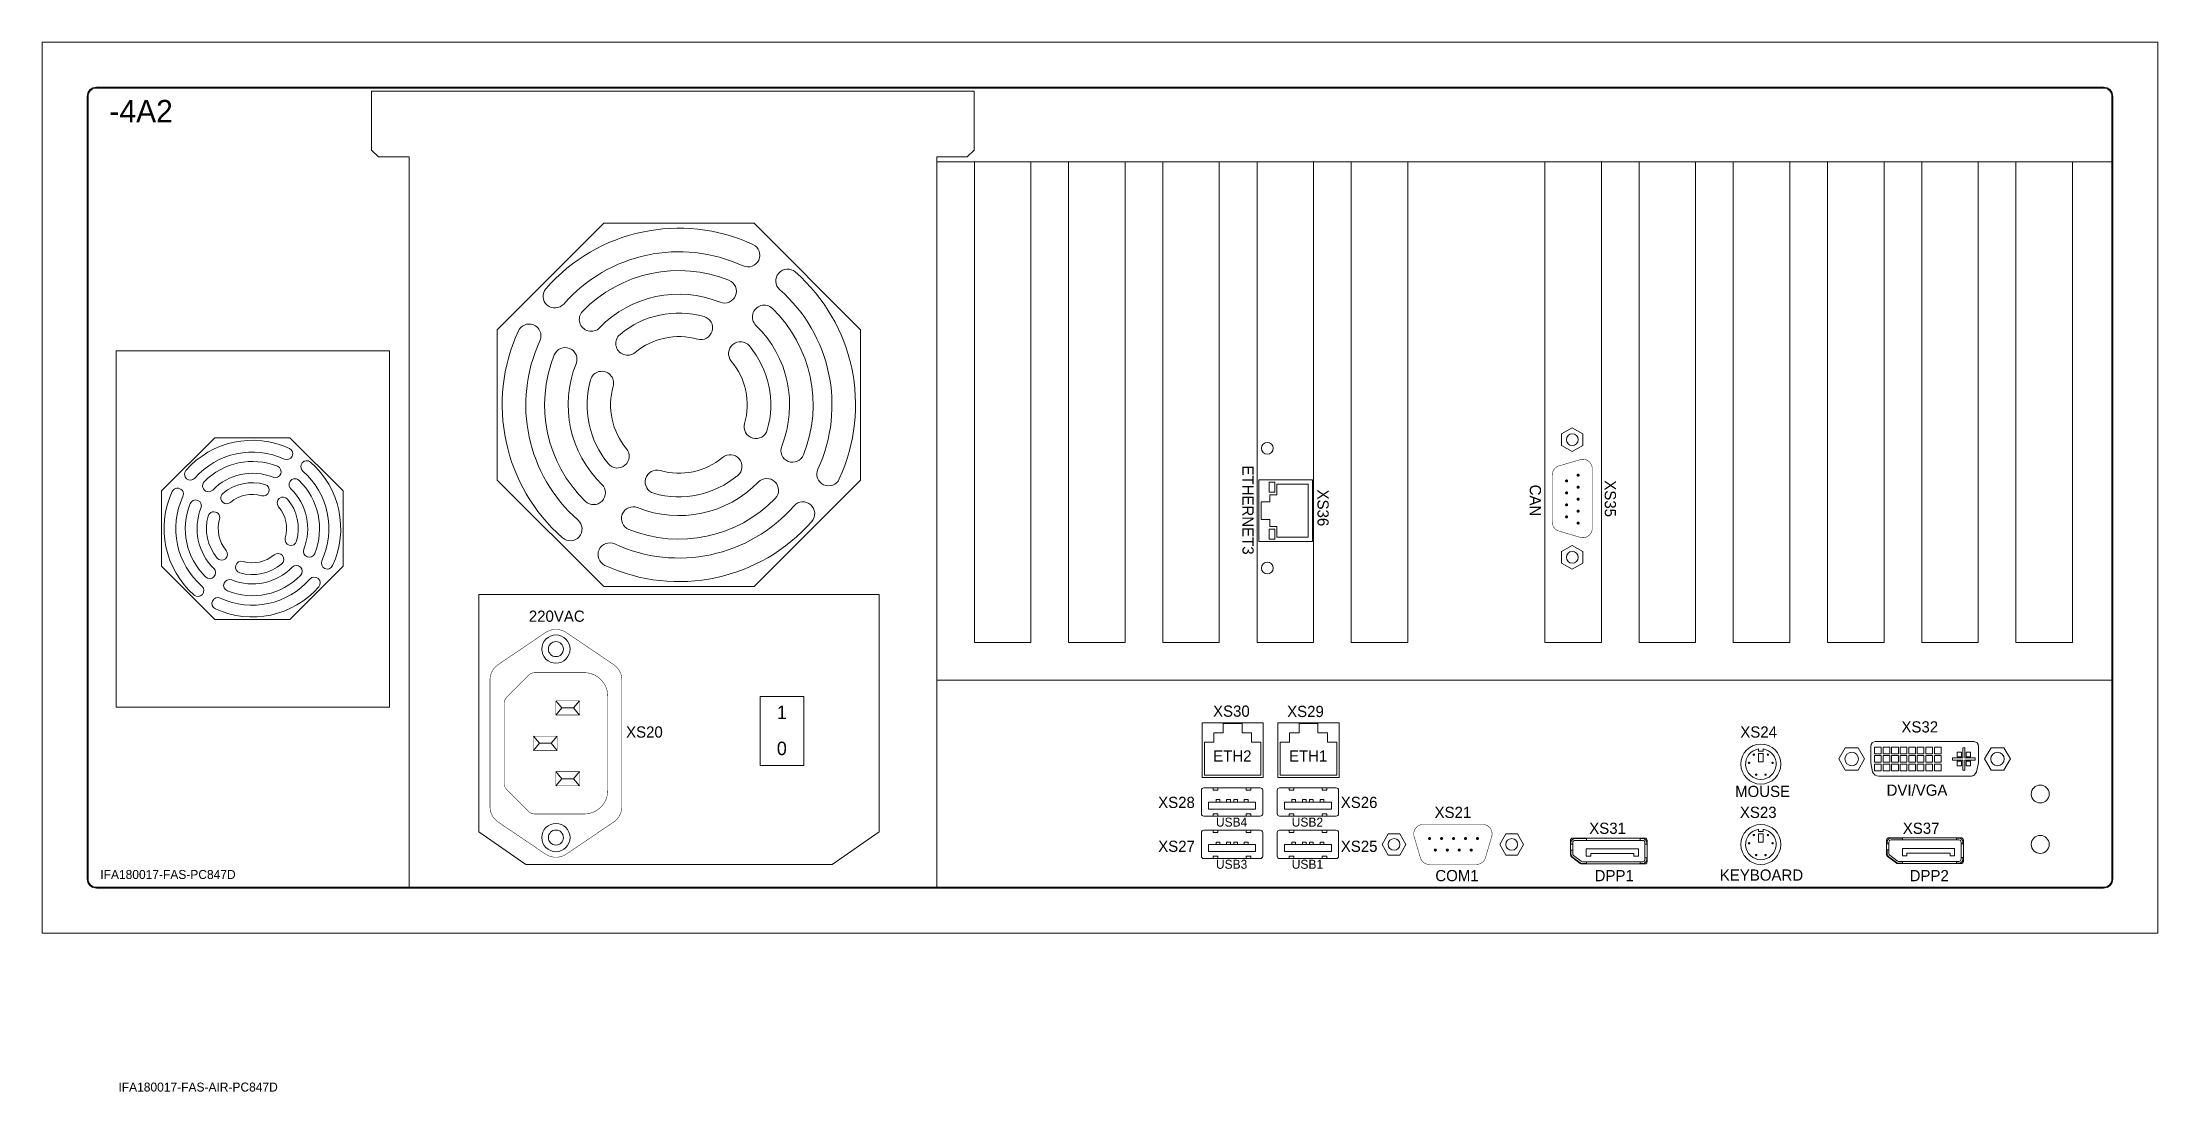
# Model space of a CAD drawing. Extents: x -2364 to 9601, y -871 to 1549.
# Drawn here: x 6520.3 to 6991.9, y -280.7 to -46.8 of the extents above; entities that cross this region are included whole.
import ezdxf

# ---------------------------------------------------------------- set-up
doc = ezdxf.new("R2010")
doc.units = 0
doc.layers.get('0').update_dxf_attribs({"linetype": 'CONTINUOUS'})
doc.layers.add('NRS', color=1, linetype='CONTINUOUS')

msp = doc.modelspace()

# ---------------------------------------------------------------- texts
at = {"color": 7, "lineweight": 13}
for s, height, p in [('-4A2', 5, (6535.28181, -64.64007)), ('1', 3, (6684.07373, -197.65966)), ('0', 3, (6684.07373, -205.68353)), ('IFA180017-FAS-PC847D', 2, (6533.24009, -233.29037)), ('IFA180017-FAS-AIR-PC847D', 2, (6537.28542, -280.6795))]:
    msp.add_text(s, height=height, dxfattribs=at).set_placement(p)
at = {"layer": 'NRS', "color": 7, "lineweight": 13}
for s, p in [('ETHERNET3', (6787.88812, -141.12121)), ('CAN', (6851.94521, -145.39009)), ('XS35', (6868.6661, -144.42917)), ('XS36', (6804.60901, -146.49032))]:
    msp.add_text(s, height=2.5, rotation=270, dxfattribs=at).set_placement(p)
for s, height, p in [('220VAC', 2.5, (6628.78185, -175.96549)), ('XS30', 2.5, (6781.33271, -197.13109)), ('XS29', 2.5, (6797.84753, -197.19683)), ('XS20', 2.5, (6650.4652, -201.7814)), ('XS24', 2.5, (6898.8853, -201.7814)), ('XS32', 2.5, (6934.80776, -200.64003)), ('ETH2', 2.5, (6781.35624, -207.11948)), ('ETH1', 2.5, (6798.26582, -207.11948)), ('DVI/VGA', 2.5, (6931.49476, -214.74433)), ('XS28', 2.5, (6769.09359, -217.47435)), ('XS26', 2.5, (6809.80359, -217.47435)), ('MOUSE', 2.5, (6897.71727, -215.02032)), ('USB4', 2, (6781.96635, -221.61864)), ('USB2', 2, (6798.87593, -221.61864)), ('XS21', 2.5, (6830.71809, -219.69174)), ('XS31', 2.5, (6865.20548, -223.24117)), ('XS23', 2.5, (6898.7943, -219.69174)), ('XS37', 2.5, (6935.1119, -223.24117)), ('XS27', 2.5, (6769.10325, -227.2544)), ('XS25', 2.5, (6809.81325, -227.2544)), ('USB3', 2, (6781.97022, -231.01367)), ('USB1', 2, (6798.8798, -231.01367)), ('COM1', 2.5, (6830.89123, -233.79605)), ('DPP1', 2.5, (6866.4095, -233.79605)), ('KEYBOARD', 2.5, (6894.31192, -233.67242)), ('DPP2', 2.5, (6936.63882, -233.79605))]:
    msp.add_text(s, height=height, dxfattribs=at).set_placement(p)

# ---------------------------------------------------------------- linework, layer by layer
at = {"color": 7, "lineweight": 13}
for p, q in [((6530.30773, -58.89448), (6530.30773, -233.24571)), ((6530.30773, -58.89448), (6530.30773, -60.02109)), ((6530.5178, -58.89448), (6530.5178, -233.24571)), ((6979.83981, -56.79386), (6532.40835, -56.79386)), ((6979.83981, -57.00392), (6532.40835, -57.00392)), ((6593.71647, -70.81185), (6593.71647, -57.708)), ((6593.71647, -57.708), (6728.10499, -57.708)), ((6728.10499, -70.81185), (6728.10499, -57.708)), ((6981.73037, -233.24571), (6981.73037, -58.89448)), ((6981.94043, -233.24571), (6981.94043, -58.89448)), ((6595.2945, -72.34722), (6593.71647, -70.81185)), ((6602.1122, -72.34722), (6595.2945, -72.34722)), ((6602.1122, -72.34722), (6602.1122, -235.13626)), ((6719.70926, -73.43771), (6719.70926, -72.34722)), ((6719.70926, -72.34722), (6726.52696, -72.34722)), ((6719.70926, -73.43771), (6981.73037, -73.43771)), ((6719.70926, -73.43771), (6719.70926, -180.56919)), ((6719.70926, -73.43771), (6719.70926, -180.56919)), ((6719.70926, -73.43771), (6719.70926, -235.13626)), ((6726.52696, -72.34722), (6728.10499, -70.81185)), ((6728.11173, -73.43771), (6728.11173, -180.56919)), ((6740.71543, -73.43771), (6740.71543, -180.56919)), ((6740.71543, -73.43771), (6740.71543, -180.56919)), ((6749.1179, -73.43771), (6749.1179, -180.56919)), ((6761.72161, -73.43771), (6761.72161, -180.56919)), ((6761.72161, -73.43771), (6761.72161, -180.56919)), ((6770.12407, -73.43771), (6770.12407, -180.56919)), ((6770.12407, -73.43771), (6770.12407, -180.56919)), ((6770.12407, -73.43771), (6770.12407, -180.56919)), ((6770.12407, -73.43771), (6770.12407, -180.56919)), ((6782.72778, -73.43771), (6782.72778, -180.56919)), ((6782.72778, -73.43771), (6782.72778, -180.56919)), ((6782.72778, -73.43771), (6782.72778, -180.56919)), ((6782.72778, -73.43771), (6782.72778, -180.56919)), ((6782.72778, -73.43771), (6782.72778, -180.56919)), ((6782.72778, -73.43771), (6782.72778, -180.56919)), ((6782.72778, -73.43771), (6782.72778, -180.56919)), ((6782.72778, -73.43771), (6782.72778, -180.56919)), ((6791.13025, -73.43771), (6791.13025, -180.56919)), ((6791.13025, -73.43771), (6791.13025, -180.56919)), ((6957.68232, -73.43771), (6798.33563, -73.43771)), ((6803.73395, -73.43771), (6803.73395, -180.56919)), ((6803.73395, -73.43771), (6803.73395, -180.56919)), ((6803.73395, -73.43771), (6803.73395, -180.56919)), ((6803.73395, -73.43771), (6803.73395, -180.56919)), ((6812.13642, -73.43771), (6812.13642, -180.56919)), ((6812.13642, -73.43771), (6812.13642, -180.56919)), ((6812.13642, -73.43771), (6812.13642, -180.56919)), ((6824.74012, -73.43771), (6824.74012, -180.56919)), ((6824.74012, -73.43771), (6824.74012, -180.56919)), ((6824.74012, -73.43771), (6824.74012, -180.56919)), ((6824.74012, -73.43771), (6824.74012, -180.56919)), ((6824.74012, -73.43771), (6824.74012, -180.56919)), ((6824.74012, -73.43771), (6824.74012, -180.56919)), ((6855.30147, -73.43771), (6855.30147, -180.56919)), ((6855.30147, -73.43771), (6855.30147, -180.56919)), ((6867.90517, -73.43771), (6867.90517, -180.56919)), ((6867.90517, -73.43771), (6867.90517, -180.56919)), ((6867.90517, -73.43771), (6867.90517, -180.56919)), ((6867.90517, -73.43771), (6867.90517, -180.56919)), ((6876.30764, -73.43771), (6876.30764, -180.56919)), ((6888.91134, -73.43771), (6888.91134, -180.56919)), ((6888.91134, -73.43771), (6888.91134, -180.56919)), ((6897.31381, -73.43771), (6897.31381, -180.56919)), ((6909.91751, -73.43771), (6909.91751, -180.56919)), ((6909.91751, -73.43771), (6909.91751, -180.56919)), ((6918.31998, -73.43771), (6918.31998, -180.56919)), ((6930.92369, -73.43771), (6930.92369, -180.56919)), ((6930.92369, -73.43771), (6930.92369, -180.56919)), ((6939.32615, -73.43771), (6939.32615, -180.56919)), ((6951.92986, -73.43771), (6951.92986, -180.56919)), ((6960.33233, -73.43771), (6960.33233, -180.56919)), ((6972.93603, -73.43771), (6972.93603, -180.56919)), ((6621.75046, -110.84961), (6645.46754, -87.13254)), ((6645.46754, -87.13254), (6679.00854, -87.13254)), ((6679.00854, -87.13254), (6702.72562, -110.84961)), ((6621.75046, -144.39062), (6621.75046, -110.84961)), ((6702.72562, -110.84961), (6702.72562, -144.39062)), ((6546.89899, -146.80784), (6558.75753, -134.94931)), ((6558.75753, -134.94931), (6575.52803, -134.94931)), ((6575.52803, -134.94931), (6587.38657, -146.80784)), ((6859.05265, -134.05784), (6861.41324, -132.7464)), ((6859.05265, -136.68071), (6859.05265, -134.05784)), ((6861.41324, -137.99215), (6859.05265, -136.68071)), ((6861.41324, -132.7464), (6863.77383, -134.05784)), ((6863.77383, -136.68071), (6861.41324, -137.99215)), ((6863.77383, -134.05784), (6863.77383, -136.68071)), ((6645.46754, -168.1077), (6621.75046, -144.39062)), ((6702.72562, -144.39062), (6679.00854, -168.1077)), ((6791.52336, -144.32255), (6791.52336, -158.07255)), ((6803.52336, -144.32255), (6791.52336, -144.32255)), ((6793.8205, -147.07255), (6793.8205, -144.82255)), ((6793.8205, -144.82255), (6795.0705, -144.82255)), ((6795.0705, -144.82255), (6795.0705, -147.07255)), ((6795.52336, -145.32255), (6795.52336, -147.69755)), ((6802.52336, -145.32255), (6795.52336, -145.32255)), ((6802.52336, -145.32255), (6802.52336, -157.07255)), ((6803.52336, -144.32255), (6803.52336, -158.07255)), ((6546.89899, -163.57835), (6546.89899, -146.80784)), ((6587.38657, -146.80784), (6587.38657, -163.57835)), ((6792.02336, -149.19755), (6792.02336, -153.19755)), ((6792.02336, -149.19755), (6794.02336, -149.19755)), ((6795.0705, -147.07255), (6793.8205, -147.07255)), ((6794.02336, -147.69755), (6795.52336, -147.69755)), ((6794.02336, -147.69755), (6794.02336, -149.19755)), ((6792.02336, -153.19755), (6794.02336, -153.19755)), ((6795.0705, -155.32255), (6793.8205, -155.32255)), ((6793.8205, -155.32255), (6793.8205, -157.57255)), ((6794.02336, -153.19755), (6794.02336, -154.69755)), ((6794.02336, -154.69755), (6795.52336, -154.69755)), ((6795.0705, -157.57255), (6795.0705, -155.32255)), ((6795.52336, -154.69755), (6795.52336, -157.07255)), ((6803.52336, -158.07255), (6791.52336, -158.07255)), ((6793.8205, -157.57255), (6795.0705, -157.57255)), ((6802.52336, -157.07255), (6795.52336, -157.07255)), ((6859.05265, -160.28659), (6861.41324, -158.97515)), ((6859.05265, -162.90946), (6859.05265, -160.28659)), ((6861.41324, -158.97515), (6863.77383, -160.28659)), ((6863.77383, -160.28659), (6863.77383, -162.90946)), ((6558.75753, -175.43689), (6546.89899, -163.57835)), ((6587.38657, -163.57835), (6575.52803, -175.43689)), ((6861.41324, -164.2209), (6859.05265, -162.90946)), ((6863.77383, -162.90946), (6861.41324, -164.2209)), ((6679.00854, -168.1077), (6645.46754, -168.1077)), ((6617.59992, -222.78937), (6617.59992, -169.89909)), ((6706.87616, -169.89909), (6617.59992, -169.89909)), ((6706.87616, -222.78937), (6706.87616, -169.89909)), ((6575.52803, -175.43689), (6558.75753, -175.43689)), ((6740.71543, -180.56919), (6728.11173, -180.56919)), ((6761.72161, -180.56919), (6749.1179, -180.56919)), ((6782.72778, -180.56919), (6770.12407, -180.56919)), ((6803.73395, -180.56919), (6791.13025, -180.56919)), ((6803.73395, -180.56919), (6791.13025, -180.56919)), ((6824.74012, -180.56919), (6812.13642, -180.56919)), ((6867.90517, -180.56919), (6855.30147, -180.56919)), ((6888.91134, -180.56919), (6876.30764, -180.56919)), ((6909.91751, -180.56919), (6897.31381, -180.56919)), ((6930.92369, -180.56919), (6918.31998, -180.56919)), ((6951.92986, -180.56919), (6939.32615, -180.56919)), ((6972.93603, -180.56919), (6960.33233, -180.56919)), ((6981.73037, -188.97166), (6719.70926, -188.97166)), ((6634.81955, -193.60361), (6636.11626, -195.17907)), ((6636.11626, -195.17907), (6634.81955, -196.75453)), ((6638.77438, -195.17907), (6636.11626, -195.17907)), ((6640.07109, -193.60361), (6638.77438, -195.17907)), ((6638.77438, -195.17907), (6640.07109, -196.75453)), ((6629.83058, -201.48092), (6631.12729, -203.05639)), ((6635.08212, -201.48092), (6633.78541, -203.05639)), ((6778.8748, -198.50549), (6778.8748, -210.70126)), ((6778.8748, -198.50549), (6792.52881, -198.50549)), ((6781.50057, -202.82394), (6781.50057, -200.72332)), ((6781.50057, -200.72332), (6783.60118, -200.72332)), ((6783.60118, -198.62271), (6787.80242, -198.62271)), ((6783.60118, -200.72332), (6783.60118, -198.62271)), ((6787.80242, -198.62271), (6787.80242, -200.72332)), ((6787.80242, -200.72332), (6789.90304, -200.72332)), ((6789.90304, -200.72332), (6789.90304, -202.82394)), ((6792.52881, -210.70126), (6792.52881, -198.50549)), ((6795.78438, -198.50549), (6795.78438, -210.70126)), ((6795.78438, -198.50549), (6809.43839, -198.50549)), ((6798.41015, -200.72332), (6800.51076, -200.72332)), ((6798.41015, -202.82394), (6798.41015, -200.72332)), ((6800.51076, -200.72332), (6800.51076, -198.62271)), ((6800.51076, -198.62271), (6804.712, -198.62271)), ((6804.712, -198.62271), (6804.712, -200.72332)), ((6804.712, -200.72332), (6806.81262, -200.72332)), ((6806.81262, -200.72332), (6806.81262, -202.82394)), ((6809.43839, -210.70126), (6809.43839, -198.50549)), ((6928.9723, -202.68146), (6950.9723, -202.68146)), ((6631.12729, -203.05639), (6629.83058, -204.63185)), ((6633.78541, -203.05639), (6631.12729, -203.05639)), ((6633.78541, -203.05639), (6635.08212, -204.63185)), ((6779.39995, -210.1761), (6779.39995, -202.82394)), ((6779.39995, -202.82394), (6781.50057, -202.82394)), ((6789.90304, -202.82394), (6792.00365, -202.82394)), ((6792.00365, -202.82394), (6792.00365, -210.1761)), ((6796.30953, -202.82394), (6798.41015, -202.82394)), ((6796.30953, -210.1761), (6796.30953, -202.82394)), ((6806.81262, -202.82394), (6808.91323, -202.82394)), ((6808.91323, -202.82394), (6808.91323, -210.1761)), ((6902.94188, -204.27309), (6902.94188, -204.79767)), ((6902.94188, -204.79767), (6903.99103, -204.79767)), ((6902.94188, -207.15826), (6902.94188, -205.32224)), ((6902.94188, -205.32224), (6903.99103, -205.32224)), ((6903.99103, -207.15826), (6902.94188, -207.15826)), ((6903.99103, -204.79767), (6903.99103, -204.27309)), ((6903.99103, -205.32224), (6903.99103, -207.15826)), ((6922.27892, -204.04146), (6920.83554, -206.54146)), ((6920.83554, -206.54146), (6922.27892, -209.04146)), ((6925.16567, -204.04146), (6922.27892, -204.04146)), ((6926.60905, -206.54146), (6925.16567, -204.04146)), ((6925.16567, -209.04146), (6926.60905, -206.54146)), ((6927.9723, -207.40146), (6927.9723, -203.68146)), ((6927.9723, -207.40146), (6928.38041, -209.3758)), ((6928.8123, -205.38646), (6928.8123, -203.88646)), ((6928.8123, -203.88646), (6930.3123, -203.88646)), ((6928.8123, -205.38646), (6930.3123, -205.38646)), ((6928.8123, -207.29146), (6928.8123, -205.79146)), ((6928.8123, -205.79146), (6930.3123, -205.79146)), ((6928.8123, -207.29146), (6930.3123, -207.29146)), ((6930.3123, -205.38646), (6930.3123, -203.88646)), ((6930.3123, -207.29146), (6930.3123, -205.79146)), ((6930.7173, -205.38646), (6930.7173, -203.88646)), ((6930.7173, -203.88646), (6932.2173, -203.88646)), ((6930.7173, -205.38646), (6932.2173, -205.38646)), ((6930.7173, -205.79146), (6932.2173, -205.79146)), ((6930.7173, -207.29146), (6930.7173, -205.79146)), ((6930.7173, -207.29146), (6932.2173, -207.29146)), ((6932.2173, -205.38646), (6932.2173, -203.88646)), ((6932.2173, -207.29146), (6932.2173, -205.79146)), ((6932.6223, -205.38646), (6932.6223, -203.88646)), ((6932.6223, -203.88646), (6934.1223, -203.88646)), ((6932.6223, -205.38646), (6934.1223, -205.38646)), ((6932.6223, -205.79146), (6934.1223, -205.79146)), ((6932.6223, -207.29146), (6932.6223, -205.79146)), ((6932.6223, -207.29146), (6934.1223, -207.29146)), ((6934.1223, -205.38646), (6934.1223, -203.88646)), ((6934.1223, -207.29146), (6934.1223, -205.79146)), ((6934.5273, -205.38646), (6934.5273, -203.88646)), ((6934.5273, -203.88646), (6936.0273, -203.88646)), ((6934.5273, -205.38646), (6936.0273, -205.38646)), ((6934.5273, -205.79146), (6936.0273, -205.79146)), ((6934.5273, -207.29146), (6934.5273, -205.79146)), ((6934.5273, -207.29146), (6936.0273, -207.29146)), ((6936.0273, -205.38646), (6936.0273, -203.88646)), ((6936.0273, -207.29146), (6936.0273, -205.79146)), ((6936.4323, -205.38646), (6936.4323, -203.88646)), ((6936.4323, -203.88646), (6937.9323, -203.88646)), ((6936.4323, -205.38646), (6937.9323, -205.38646)), ((6936.4323, -205.79146), (6937.9323, -205.79146)), ((6936.4323, -207.29146), (6936.4323, -205.79146)), ((6936.4323, -207.29146), (6937.9323, -207.29146)), ((6937.9323, -205.38646), (6937.9323, -203.88646)), ((6937.9323, -207.29146), (6937.9323, -205.79146)), ((6938.3373, -205.38646), (6938.3373, -203.88646)), ((6938.3373, -203.88646), (6939.8373, -203.88646)), ((6938.3373, -205.38646), (6939.8373, -205.38646)), ((6938.3373, -205.79146), (6939.8373, -205.79146)), ((6938.3373, -207.29146), (6938.3373, -205.79146)), ((6938.3373, -207.29146), (6939.8373, -207.29146)), ((6939.8373, -205.38646), (6939.8373, -203.88646)), ((6939.8373, -207.29146), (6939.8373, -205.79146)), ((6940.2423, -205.38646), (6940.2423, -203.88646)), ((6940.2423, -203.88646), (6941.7423, -203.88646)), ((6940.2423, -205.38646), (6941.7423, -205.38646)), ((6940.2423, -205.79146), (6941.7423, -205.79146)), ((6940.2423, -207.29146), (6940.2423, -205.79146)), ((6940.2423, -207.29146), (6941.7423, -207.29146)), ((6941.7423, -205.38646), (6941.7423, -203.88646)), ((6941.7423, -207.29146), (6941.7423, -205.79146)), ((6942.1473, -205.38646), (6942.1473, -203.88646)), ((6942.1473, -203.88646), (6943.6473, -203.88646)), ((6942.1473, -205.38646), (6943.6473, -205.38646)), ((6942.1473, -205.79146), (6943.6473, -205.79146)), ((6942.1473, -207.29146), (6942.1473, -205.79146)), ((6942.1473, -207.29146), (6943.6473, -207.29146)), ((6943.6473, -205.38646), (6943.6473, -203.88646)), ((6943.6473, -207.29146), (6943.6473, -205.79146)), ((6946.2223, -206.29146), (6948.4723, -206.29146)), ((6946.2223, -206.79146), (6946.2223, -206.29146)), ((6946.2223, -206.79146), (6948.4723, -206.79146)), ((6947.2223, -206.04146), (6947.2223, -205.04146)), ((6947.2223, -205.04146), (6948.2223, -205.04146)), ((6947.2223, -206.04146), (6948.2223, -206.04146)), ((6947.2223, -207.04146), (6948.2223, -207.04146)), ((6947.2223, -207.04146), (6947.2223, -208.04146)), ((6948.2223, -206.04146), (6948.2223, -205.04146)), ((6948.2223, -207.04146), (6948.2223, -208.04146)), ((6948.4723, -206.29146), (6948.4723, -204.04146)), ((6948.4723, -204.04146), (6948.9723, -204.04146)), ((6948.4723, -209.04146), (6948.4723, -206.79146)), ((6948.9723, -206.29146), (6948.9723, -204.04146)), ((6948.9723, -206.29146), (6951.2223, -206.29146)), ((6948.9723, -206.79146), (6951.2223, -206.79146)), ((6948.9723, -209.04146), (6948.9723, -206.79146)), ((6949.2223, -206.04146), (6949.2223, -205.04146)), ((6949.2223, -205.04146), (6950.2223, -205.04146)), ((6949.2223, -206.04146), (6950.2223, -206.04146)), ((6949.2223, -207.04146), (6949.2223, -208.04146)), ((6949.2223, -207.04146), (6950.2223, -207.04146)), ((6950.2223, -206.04146), (6950.2223, -205.04146)), ((6950.2223, -207.04146), (6950.2223, -208.04146)), ((6951.2223, -206.79146), (6951.2223, -206.29146)), ((6951.9723, -207.40146), (6951.56418, -209.3758)), ((6951.9723, -207.40146), (6951.9723, -203.68146)), ((6953.33554, -206.54146), (6954.77892, -204.04146)), ((6954.77892, -209.04146), (6953.33554, -206.54146)), ((6954.77892, -204.04146), (6957.66567, -204.04146)), ((6957.66567, -204.04146), (6959.10905, -206.54146)), ((6959.10905, -206.54146), (6957.66567, -209.04146)), ((6634.81955, -209.35824), (6636.11626, -210.9337)), ((6636.11626, -210.9337), (6634.81955, -212.50916)), ((6638.77438, -210.9337), (6636.11626, -210.9337)), ((6640.07109, -209.35824), (6638.77438, -210.9337)), ((6638.77438, -210.9337), (6640.07109, -212.50916)), ((6778.8748, -210.70126), (6792.52881, -210.70126)), ((6792.00365, -210.1761), (6779.39995, -210.1761)), ((6795.78438, -210.70126), (6809.43839, -210.70126)), ((6808.91323, -210.1761), (6796.30953, -210.1761)), ((6922.27892, -209.04146), (6925.16567, -209.04146)), ((6928.8123, -207.69646), (6928.8123, -209.19646)), ((6928.8123, -207.69646), (6930.3123, -207.69646)), ((6928.8123, -209.19646), (6930.3123, -209.19646)), ((6929.80344, -210.40146), (6950.14116, -210.40146)), ((6930.3123, -207.69646), (6930.3123, -209.19646)), ((6930.7173, -207.69646), (6932.2173, -207.69646)), ((6930.7173, -207.69646), (6930.7173, -209.19646)), ((6930.7173, -209.19646), (6932.2173, -209.19646)), ((6932.2173, -207.69646), (6932.2173, -209.19646)), ((6932.6223, -207.69646), (6934.1223, -207.69646)), ((6932.6223, -207.69646), (6932.6223, -209.19646)), ((6932.6223, -209.19646), (6934.1223, -209.19646)), ((6934.1223, -207.69646), (6934.1223, -209.19646)), ((6934.5273, -207.69646), (6936.0273, -207.69646)), ((6934.5273, -207.69646), (6934.5273, -209.19646)), ((6934.5273, -209.19646), (6936.0273, -209.19646)), ((6936.0273, -207.69646), (6936.0273, -209.19646)), ((6936.4323, -207.69646), (6937.9323, -207.69646)), ((6936.4323, -207.69646), (6936.4323, -209.19646)), ((6936.4323, -209.19646), (6937.9323, -209.19646)), ((6937.9323, -207.69646), (6937.9323, -209.19646)), ((6938.3373, -207.69646), (6939.8373, -207.69646)), ((6938.3373, -207.69646), (6938.3373, -209.19646)), ((6938.3373, -209.19646), (6939.8373, -209.19646)), ((6939.8373, -207.69646), (6939.8373, -209.19646)), ((6940.2423, -207.69646), (6941.7423, -207.69646)), ((6940.2423, -207.69646), (6940.2423, -209.19646)), ((6940.2423, -209.19646), (6941.7423, -209.19646)), ((6941.7423, -207.69646), (6941.7423, -209.19646)), ((6942.1473, -207.69646), (6943.6473, -207.69646)), ((6942.1473, -207.69646), (6942.1473, -209.19646)), ((6942.1473, -209.19646), (6943.6473, -209.19646)), ((6943.6473, -207.69646), (6943.6473, -209.19646)), ((6947.2223, -208.04146), (6948.2223, -208.04146)), ((6948.4723, -209.04146), (6948.9723, -209.04146)), ((6949.2223, -208.04146), (6950.2223, -208.04146)), ((6957.66567, -209.04146), (6954.77892, -209.04146)), ((6778.73971, -218.76561), (6778.73971, -213.51365)), ((6779.26491, -212.98845), (6791.86963, -212.98845)), ((6790.81924, -216.13963), (6780.3153, -216.13963)), ((6780.3153, -216.13963), (6780.3153, -217.71522)), ((6781.3657, -213.51365), (6781.3657, -212.98845)), ((6781.3657, -213.51365), (6782.41609, -213.51365)), ((6782.83625, -215.61444), (6781.99593, -215.61444)), ((6781.99593, -215.61444), (6781.99593, -216.13963)), ((6782.41609, -213.51365), (6782.41609, -212.98845)), ((6782.83625, -215.61444), (6782.83625, -216.13963)), ((6785.19963, -215.61444), (6784.35932, -215.61444)), ((6784.35932, -215.61444), (6784.35932, -216.13963)), ((6785.19963, -215.61444), (6785.19963, -216.13963)), ((6785.93491, -216.13963), (6785.93491, -215.61444)), ((6786.77522, -215.61444), (6785.93491, -215.61444)), ((6786.77522, -216.13963), (6786.77522, -215.61444)), ((6788.29829, -216.13963), (6788.29829, -215.61444)), ((6789.13861, -215.61444), (6788.29829, -215.61444)), ((6788.71845, -212.98845), (6788.71845, -213.51365)), ((6788.71845, -213.51365), (6789.76884, -213.51365)), ((6789.13861, -216.13963), (6789.13861, -215.61444)), ((6789.76884, -212.98845), (6789.76884, -213.51365)), ((6790.81924, -217.71522), (6790.81924, -216.13963)), ((6792.39482, -213.51365), (6792.39482, -218.76561)), ((6795.64929, -218.76561), (6795.64929, -213.51365)), ((6796.17449, -212.98845), (6808.77921, -212.98845)), ((6797.22488, -216.13963), (6797.22488, -217.71522)), ((6807.72882, -216.13963), (6797.22488, -216.13963)), ((6798.27528, -213.51365), (6798.27528, -212.98845)), ((6798.27528, -213.51365), (6799.32567, -213.51365)), ((6799.74583, -215.61444), (6798.90551, -215.61444)), ((6798.90551, -215.61444), (6798.90551, -216.13963)), ((6799.32567, -213.51365), (6799.32567, -212.98845)), ((6799.74583, -215.61444), (6799.74583, -216.13963)), ((6802.10921, -215.61444), (6801.2689, -215.61444)), ((6801.2689, -215.61444), (6801.2689, -216.13963)), ((6802.10921, -215.61444), (6802.10921, -216.13963)), ((6802.84449, -216.13963), (6802.84449, -215.61444)), ((6803.6848, -215.61444), (6802.84449, -215.61444)), ((6803.6848, -216.13963), (6803.6848, -215.61444)), ((6805.20787, -216.13963), (6805.20787, -215.61444)), ((6806.04819, -215.61444), (6805.20787, -215.61444)), ((6805.62803, -212.98845), (6805.62803, -213.51365)), ((6805.62803, -213.51365), (6806.67842, -213.51365)), ((6806.04819, -216.13963), (6806.04819, -215.61444)), ((6806.67842, -212.98845), (6806.67842, -213.51365)), ((6807.72882, -217.71522), (6807.72882, -216.13963)), ((6809.3044, -213.51365), (6809.3044, -218.76561)), ((6791.86963, -219.29081), (6779.26491, -219.29081)), ((6780.3153, -217.71522), (6790.81924, -217.71522)), ((6781.3657, -219.29081), (6781.3657, -218.76561)), ((6782.41609, -218.76561), (6781.3657, -218.76561)), ((6782.41609, -219.29081), (6782.41609, -218.76561)), ((6789.76884, -218.76561), (6788.71845, -218.76561)), ((6788.71845, -218.76561), (6788.71845, -219.29081)), ((6789.76884, -218.76561), (6789.76884, -219.29081)), ((6808.77921, -219.29081), (6796.17449, -219.29081)), ((6797.22488, -217.71522), (6807.72882, -217.71522)), ((6798.27528, -219.29081), (6798.27528, -218.76561)), ((6799.32567, -218.76561), (6798.27528, -218.76561)), ((6799.32567, -219.29081), (6799.32567, -218.76561)), ((6805.62803, -218.76561), (6805.62803, -219.29081)), ((6806.67842, -218.76561), (6805.62803, -218.76561)), ((6806.67842, -218.76561), (6806.67842, -219.29081)), ((6617.59992, -222.78937), (6628.10301, -230.09478)), ((6706.87616, -222.78937), (6696.37307, -230.09478)), ((6778.73971, -228.21915), (6778.73971, -222.96719)), ((6779.26491, -222.44199), (6791.86963, -222.44199)), ((6790.81924, -225.59317), (6780.3153, -225.59317)), ((6780.3153, -225.59317), (6780.3153, -227.16876)), ((6781.3657, -222.96719), (6781.3657, -222.44199)), ((6781.3657, -222.96719), (6782.41609, -222.96719)), ((6782.83625, -225.06797), (6781.99593, -225.06797)), ((6781.99593, -225.06797), (6781.99593, -225.59317)), ((6782.41609, -222.96719), (6782.41609, -222.44199)), ((6782.83625, -225.06797), (6782.83625, -225.59317)), ((6785.19963, -225.06797), (6784.35932, -225.06797)), ((6784.35932, -225.06797), (6784.35932, -225.59317)), ((6785.19963, -225.06797), (6785.19963, -225.59317)), ((6785.93491, -225.59317), (6785.93491, -225.06797)), ((6786.77522, -225.06797), (6785.93491, -225.06797)), ((6786.77522, -225.59317), (6786.77522, -225.06797)), ((6788.29829, -225.59317), (6788.29829, -225.06797)), ((6789.13861, -225.06797), (6788.29829, -225.06797)), ((6788.71845, -222.44199), (6788.71845, -222.96719)), ((6788.71845, -222.96719), (6789.76884, -222.96719)), ((6789.13861, -225.59317), (6789.13861, -225.06797)), ((6789.76884, -222.44199), (6789.76884, -222.96719)), ((6790.81924, -227.16876), (6790.81924, -225.59317)), ((6792.39482, -222.96719), (6792.39482, -228.21915)), ((6795.64929, -228.21915), (6795.64929, -222.96719)), ((6796.17449, -222.44199), (6808.77921, -222.44199)), ((6807.72882, -225.59317), (6797.22488, -225.59317)), ((6797.22488, -225.59317), (6797.22488, -227.16876)), ((6798.27528, -222.96719), (6798.27528, -222.44199)), ((6798.27528, -222.96719), (6799.32567, -222.96719)), ((6799.74583, -225.06797), (6798.90551, -225.06797)), ((6798.90551, -225.06797), (6798.90551, -225.59317)), ((6799.32567, -222.96719), (6799.32567, -222.44199)), ((6799.74583, -225.06797), (6799.74583, -225.59317)), ((6801.2689, -225.06797), (6801.2689, -225.59317)), ((6802.10921, -225.06797), (6801.2689, -225.06797)), ((6802.10921, -225.06797), (6802.10921, -225.59317)), ((6802.84449, -225.59317), (6802.84449, -225.06797)), ((6803.6848, -225.06797), (6802.84449, -225.06797)), ((6803.6848, -225.59317), (6803.6848, -225.06797)), ((6805.20787, -225.59317), (6805.20787, -225.06797)), ((6806.04819, -225.06797), (6805.20787, -225.06797)), ((6805.62803, -222.44199), (6805.62803, -222.96719)), ((6805.62803, -222.96719), (6806.67842, -222.96719)), ((6806.04819, -225.59317), (6806.04819, -225.06797)), ((6806.67842, -222.44199), (6806.67842, -222.96719)), ((6807.72882, -227.16876), (6807.72882, -225.59317)), ((6809.3044, -222.96719), (6809.3044, -228.21915)), ((6819.06848, -225.59317), (6820.37992, -223.23258)), ((6820.37992, -227.95376), (6819.06848, -225.59317)), ((6820.37992, -223.23258), (6823.00279, -223.23258)), ((6823.00279, -223.23258), (6824.31423, -225.59317)), ((6824.31423, -225.59317), (6823.00279, -227.95376)), ((6845.29723, -225.59317), (6846.60867, -223.23258)), ((6846.60867, -227.95376), (6845.29723, -225.59317)), ((6846.60867, -223.23258), (6849.23155, -223.23258)), ((6849.23155, -223.23258), (6850.54299, -225.59317)), ((6850.54299, -225.59317), (6849.23155, -227.95376)), ((6902.94188, -222.18343), (6902.94188, -222.70801)), ((6902.94188, -222.70801), (6903.99103, -222.70801)), ((6902.94188, -223.23258), (6903.99103, -223.23258)), ((6902.94188, -225.06859), (6902.94188, -223.23258)), ((6903.99103, -225.06859), (6902.94188, -225.06859)), ((6903.99103, -222.70801), (6903.99103, -222.18343)), ((6903.99103, -223.23258), (6903.99103, -225.06859)), ((6628.10301, -230.09478), (6696.37307, -230.09478)), ((6791.86963, -228.74435), (6779.26491, -228.74435)), ((6780.3153, -227.16876), (6790.81924, -227.16876)), ((6781.3657, -228.74435), (6781.3657, -228.21915)), ((6782.41609, -228.21915), (6781.3657, -228.21915)), ((6782.41609, -228.74435), (6782.41609, -228.21915)), ((6789.76884, -228.21915), (6788.71845, -228.21915)), ((6788.71845, -228.21915), (6788.71845, -228.74435)), ((6789.76884, -228.21915), (6789.76884, -228.74435)), ((6808.77921, -228.74435), (6796.17449, -228.74435)), ((6797.22488, -227.16876), (6807.72882, -227.16876)), ((6798.27528, -228.74435), (6798.27528, -228.21915)), ((6799.32567, -228.21915), (6798.27528, -228.21915)), ((6799.32567, -228.74435), (6799.32567, -228.21915)), ((6806.67842, -228.21915), (6805.62803, -228.21915)), ((6805.62803, -228.21915), (6805.62803, -228.74435)), ((6806.67842, -228.21915), (6806.67842, -228.74435)), ((6823.00279, -227.95376), (6820.37992, -227.95376)), ((6849.23155, -227.95376), (6846.60867, -227.95376)), ((6532.40835, -235.13626), (6979.83981, -235.13626)), ((6532.40835, -235.34632), (6979.83981, -235.34632))]:
    msp.add_line(p, q, dxfattribs=at)
at = {"color": 7, "linetype": 'Continuous', "lineweight": 13}
for p, q in [((6861.01812, -224.68124), (6861.01812, -227.9434)), ((6861.01812, -224.68124), (6861.01812, -227.9434)), ((6861.11812, -225.56124), (6861.01812, -225.56124)), ((6861.11812, -225.56124), (6861.01812, -225.56124)), ((6861.11812, -225.18124), (6861.11812, -225.56124)), ((6861.11812, -225.18124), (6861.11812, -225.56124)), ((6861.51812, -225.56124), (6861.11812, -225.56124)), ((6861.51812, -225.56124), (6861.11812, -225.56124)), ((6877.61812, -224.18124), (6861.51812, -224.18124)), ((6877.61812, -224.18124), (6861.51812, -224.18124)), ((6861.51812, -225.18124), (6861.51812, -225.56124)), ((6861.51812, -225.18124), (6861.51812, -225.56124)), ((6861.51812, -226.84623), (6861.51812, -225.56124)), ((6861.51812, -226.84623), (6861.51812, -225.56124)), ((6864.56812, -224.28124), (6862.01812, -224.28124)), ((6864.56812, -224.28124), (6862.01812, -224.28124)), ((6864.56812, -224.68124), (6862.01812, -224.68124)), ((6864.56812, -224.68124), (6862.01812, -224.68124)), ((6864.56812, -224.18124), (6864.56812, -224.28124)), ((6864.56812, -224.18124), (6864.56812, -224.28124)), ((6864.56812, -224.28124), (6864.56812, -224.68124)), ((6864.56812, -224.28124), (6864.56812, -224.68124)), ((6864.56812, -224.68124), (6876.56812, -224.68124)), ((6864.56812, -224.68124), (6876.56812, -224.68124)), ((6876.56812, -224.18124), (6876.56812, -224.28124)), ((6876.56812, -224.18124), (6876.56812, -224.28124)), ((6877.11812, -224.28124), (6876.56812, -224.28124)), ((6876.56812, -224.28124), (6876.56812, -224.68124)), ((6877.11812, -224.28124), (6876.56812, -224.28124)), ((6876.56812, -224.28124), (6876.56812, -224.68124)), ((6877.11812, -224.68124), (6876.56812, -224.68124)), ((6877.11812, -224.68124), (6876.56812, -224.68124)), ((6877.61812, -225.56124), (6877.61812, -225.18124)), ((6877.61812, -225.56124), (6877.61812, -225.18124)), ((6877.61812, -228.56124), (6877.61812, -225.56124)), ((6877.61812, -225.56124), (6878.01812, -225.56124)), ((6877.61812, -228.56124), (6877.61812, -225.56124)), ((6877.61812, -225.56124), (6878.01812, -225.56124)), ((6878.01812, -225.56124), (6878.01812, -225.18124)), ((6878.01812, -225.56124), (6878.01812, -225.18124)), ((6878.01812, -225.56124), (6878.11812, -225.56124)), ((6878.01812, -225.56124), (6878.11812, -225.56124)), ((6878.11812, -229.44124), (6878.11812, -224.68124)), ((6878.11812, -229.44124), (6878.11812, -224.68124)), ((6931.50775, -224.60081), (6931.50775, -227.86297)), ((6931.50775, -224.60081), (6931.50775, -227.86297)), ((6931.60775, -225.48081), (6931.50775, -225.48081)), ((6931.60775, -225.48081), (6931.50775, -225.48081)), ((6931.60775, -225.10081), (6931.60775, -225.48081)), ((6931.60775, -225.10081), (6931.60775, -225.48081)), ((6932.00775, -225.48081), (6931.60775, -225.48081)), ((6932.00775, -225.48081), (6931.60775, -225.48081)), ((6948.10775, -224.10081), (6932.00775, -224.10081)), ((6948.10775, -224.10081), (6932.00775, -224.10081)), ((6932.00775, -225.10081), (6932.00775, -225.48081)), ((6932.00775, -225.10081), (6932.00775, -225.48081)), ((6932.00775, -226.7658), (6932.00775, -225.48081)), ((6932.00775, -226.7658), (6932.00775, -225.48081)), ((6935.05775, -224.20081), (6932.50775, -224.20081)), ((6935.05775, -224.20081), (6932.50775, -224.20081)), ((6935.05775, -224.60081), (6932.50775, -224.60081)), ((6935.05775, -224.60081), (6932.50775, -224.60081)), ((6935.05775, -224.10081), (6935.05775, -224.20081)), ((6935.05775, -224.10081), (6935.05775, -224.20081)), ((6935.05775, -224.20081), (6935.05775, -224.60081)), ((6935.05775, -224.20081), (6935.05775, -224.60081)), ((6935.05775, -224.60081), (6947.05775, -224.60081)), ((6935.05775, -224.60081), (6947.05775, -224.60081)), ((6947.05775, -224.10081), (6947.05775, -224.20081)), ((6947.05775, -224.10081), (6947.05775, -224.20081)), ((6947.60775, -224.20081), (6947.05775, -224.20081)), ((6947.05775, -224.20081), (6947.05775, -224.60081)), ((6947.60775, -224.20081), (6947.05775, -224.20081)), ((6947.05775, -224.20081), (6947.05775, -224.60081)), ((6947.60775, -224.60081), (6947.05775, -224.60081)), ((6947.60775, -224.60081), (6947.05775, -224.60081)), ((6948.10775, -225.48081), (6948.10775, -225.10081)), ((6948.10775, -225.48081), (6948.10775, -225.10081)), ((6948.10775, -228.48081), (6948.10775, -225.48081)), ((6948.10775, -225.48081), (6948.50775, -225.48081)), ((6948.10775, -228.48081), (6948.10775, -225.48081)), ((6948.10775, -225.48081), (6948.50775, -225.48081)), ((6948.50775, -225.48081), (6948.50775, -225.10081)), ((6948.50775, -225.48081), (6948.50775, -225.10081)), ((6948.50775, -225.48081), (6948.60775, -225.48081)), ((6948.50775, -225.48081), (6948.60775, -225.48081)), ((6948.60775, -229.36081), (6948.60775, -224.60081)), ((6948.60775, -229.36081), (6948.60775, -224.60081)), ((6861.01812, -226.84623), (6861.11812, -226.84623)), ((6861.01812, -226.84623), (6861.11812, -226.84623)), ((6861.11812, -226.84623), (6861.51812, -226.84623)), ((6861.11812, -226.84623), (6861.11812, -227.69124)), ((6861.11812, -226.84623), (6861.51812, -226.84623)), ((6861.11812, -226.84623), (6861.11812, -227.69124)), ((6861.11812, -228.2434), (6861.11812, -227.69124)), ((6861.11812, -228.2434), (6861.11812, -227.69124)), ((6861.21536, -228.34131), (6863.18395, -229.83915)), ((6861.21536, -228.34131), (6863.18395, -229.83915)), ((6861.47812, -228.41124), (6863.14479, -229.66124)), ((6861.47812, -228.41124), (6863.14479, -229.66124)), ((6861.51812, -226.84623), (6861.51812, -227.69124)), ((6861.51812, -226.84623), (6861.51812, -227.69124)), ((6861.71812, -228.09124), (6863.38479, -229.34124)), ((6861.71812, -228.09124), (6863.38479, -229.34124)), ((6863.48672, -229.94124), (6877.61812, -229.94124)), ((6863.48672, -229.94124), (6877.61812, -229.94124)), ((6863.68479, -229.44124), (6864.56812, -229.44124)), ((6863.68479, -229.44124), (6864.56812, -229.44124)), ((6863.68479, -229.84124), (6864.56812, -229.84124)), ((6863.68479, -229.84124), (6864.56812, -229.84124)), ((6864.54597, -226.56124), (6864.54597, -228.24124)), ((6876.17824, -226.56124), (6864.54597, -226.56124)), ((6864.54597, -226.56124), (6864.54597, -228.24124)), ((6876.17824, -226.56124), (6864.54597, -226.56124)), ((6864.54597, -228.24124), (6865.54597, -228.24124)), ((6864.54597, -228.24124), (6865.54597, -228.24124)), ((6864.56812, -229.84124), (6864.56812, -229.44124)), ((6864.56812, -229.44124), (6876.56812, -229.44124)), ((6864.56812, -229.84124), (6864.56812, -229.44124)), ((6864.56812, -229.44124), (6876.56812, -229.44124)), ((6864.56812, -229.94124), (6864.56812, -229.84124)), ((6864.56812, -229.94124), (6864.56812, -229.84124)), ((6865.54597, -228.24124), (6865.54597, -227.64124)), ((6865.54597, -227.64124), (6875.17824, -227.64124)), ((6865.54597, -228.24124), (6865.54597, -227.64124)), ((6865.54597, -227.64124), (6875.17824, -227.64124)), ((6875.17824, -227.64124), (6875.17824, -228.24124)), ((6875.17824, -227.64124), (6875.17824, -228.24124)), ((6875.17824, -228.24124), (6876.17824, -228.24124)), ((6875.17824, -228.24124), (6876.17824, -228.24124)), ((6876.17824, -228.24124), (6876.17824, -226.56124)), ((6876.17824, -228.24124), (6876.17824, -226.56124)), ((6876.56812, -229.84124), (6876.56812, -229.44124)), ((6876.56812, -229.44124), (6877.11812, -229.44124)), ((6876.56812, -229.84124), (6876.56812, -229.44124)), ((6876.56812, -229.44124), (6877.11812, -229.44124)), ((6876.56812, -229.94124), (6876.56812, -229.84124)), ((6876.56812, -229.84124), (6877.11812, -229.84124)), ((6876.56812, -229.94124), (6876.56812, -229.84124)), ((6876.56812, -229.84124), (6877.11812, -229.84124)), ((6877.61812, -228.94124), (6877.61812, -228.56124)), ((6877.61812, -228.56124), (6878.01812, -228.56124)), ((6877.61812, -228.94124), (6877.61812, -228.56124)), ((6877.61812, -228.56124), (6878.01812, -228.56124)), ((6878.01812, -228.56124), (6878.11812, -228.56124)), ((6878.01812, -228.94124), (6878.01812, -228.56124)), ((6878.01812, -228.56124), (6878.11812, -228.56124)), ((6878.01812, -228.94124), (6878.01812, -228.56124)), ((6878.01812, -228.94124), (6878.01812, -229.74124)), ((6878.01812, -228.94124), (6878.01812, -229.74124)), ((6931.50775, -226.7658), (6931.60775, -226.7658)), ((6931.50775, -226.7658), (6931.60775, -226.7658)), ((6931.60775, -226.7658), (6932.00775, -226.7658)), ((6931.60775, -226.7658), (6931.60775, -227.61081)), ((6931.60775, -226.7658), (6932.00775, -226.7658)), ((6931.60775, -226.7658), (6931.60775, -227.61081)), ((6931.60775, -228.16297), (6931.60775, -227.61081)), ((6931.60775, -228.16297), (6931.60775, -227.61081)), ((6931.70499, -228.26088), (6933.67358, -229.75872)), ((6931.70499, -228.26088), (6933.67358, -229.75872)), ((6931.96775, -228.33081), (6933.63442, -229.58081)), ((6931.96775, -228.33081), (6933.63442, -229.58081)), ((6932.00775, -226.7658), (6932.00775, -227.61081)), ((6932.00775, -226.7658), (6932.00775, -227.61081)), ((6932.20775, -228.01081), (6933.87442, -229.26081)), ((6932.20775, -228.01081), (6933.87442, -229.26081)), ((6933.97634, -229.86081), (6948.10775, -229.86081)), ((6933.97634, -229.86081), (6948.10775, -229.86081)), ((6934.17442, -229.36081), (6935.05775, -229.36081)), ((6934.17442, -229.36081), (6935.05775, -229.36081)), ((6934.17442, -229.76081), (6935.05775, -229.76081)), ((6934.17442, -229.76081), (6935.05775, -229.76081)), ((6935.03559, -226.48081), (6935.03559, -228.16081)), ((6946.66787, -226.48081), (6935.03559, -226.48081)), ((6935.03559, -226.48081), (6935.03559, -228.16081)), ((6946.66787, -226.48081), (6935.03559, -226.48081)), ((6935.03559, -228.16081), (6936.03559, -228.16081)), ((6935.03559, -228.16081), (6936.03559, -228.16081)), ((6935.05775, -229.76081), (6935.05775, -229.36081)), ((6935.05775, -229.36081), (6947.05775, -229.36081)), ((6935.05775, -229.76081), (6935.05775, -229.36081)), ((6935.05775, -229.36081), (6947.05775, -229.36081)), ((6935.05775, -229.86081), (6935.05775, -229.76081)), ((6935.05775, -229.86081), (6935.05775, -229.76081)), ((6936.03559, -228.16081), (6936.03559, -227.56081)), ((6936.03559, -227.56081), (6945.66787, -227.56081)), ((6936.03559, -228.16081), (6936.03559, -227.56081)), ((6936.03559, -227.56081), (6945.66787, -227.56081)), ((6945.66787, -227.56081), (6945.66787, -228.16081)), ((6945.66787, -227.56081), (6945.66787, -228.16081)), ((6945.66787, -228.16081), (6946.66787, -228.16081)), ((6945.66787, -228.16081), (6946.66787, -228.16081)), ((6946.66787, -228.16081), (6946.66787, -226.48081)), ((6946.66787, -228.16081), (6946.66787, -226.48081)), ((6947.05775, -229.76081), (6947.05775, -229.36081)), ((6947.05775, -229.36081), (6947.60775, -229.36081)), ((6947.05775, -229.76081), (6947.05775, -229.36081)), ((6947.05775, -229.36081), (6947.60775, -229.36081)), ((6947.05775, -229.86081), (6947.05775, -229.76081)), ((6947.05775, -229.76081), (6947.60775, -229.76081)), ((6947.05775, -229.86081), (6947.05775, -229.76081)), ((6947.05775, -229.76081), (6947.60775, -229.76081)), ((6948.10775, -228.86081), (6948.10775, -228.48081)), ((6948.10775, -228.48081), (6948.50775, -228.48081)), ((6948.10775, -228.86081), (6948.10775, -228.48081)), ((6948.10775, -228.48081), (6948.50775, -228.48081)), ((6948.50775, -228.48081), (6948.60775, -228.48081)), ((6948.50775, -228.86081), (6948.50775, -228.48081)), ((6948.50775, -228.48081), (6948.60775, -228.48081)), ((6948.50775, -228.86081), (6948.50775, -228.48081)), ((6948.50775, -228.86081), (6948.50775, -229.66081)), ((6948.50775, -228.86081), (6948.50775, -229.66081))]:
    msp.add_line(p, q, dxfattribs=at)
at = {"color": 7, "lineweight": 13}
for points in [[(6520.30773, -46.79386), (6991.94043, -46.79386), (6991.94043, -245.34632), (6520.30773, -245.34632)], [(6536.75698, -115.55398), (6597.74385, -115.55398), (6597.74385, -195.02979), (6536.75698, -195.02979)], [(6680.37452, -192.59196), (6690.09816, -192.59196), (6690.09816, -208.00622), (6680.37452, -208.00622)]]:
    msp.add_lwpolyline(points, close=True, dxfattribs=at)
for points, const_width in [([(6865.87213, -141.84562), (6865.87213, -155.12168, -0.500705616), (6863.18176, -157.13472), (6858.46059, -155.74613, -0.332706414), (6856.95435, -153.7331), (6856.95435, -143.2342, -0.332706414), (6858.46059, -141.22117), (6863.18176, -139.83258, -0.500705616)], 0.10492), ([(6859.98856, -144.56988, 1), (6860.33093, -144.56988, 1)], 0.34237), ([(6862.55234, -143.29172, 1), (6862.89471, -143.29172, 1)], 0.34237), ([(6862.55234, -145.95951, 1), (6862.89471, -145.95951, 1)], 0.34237), ([(6859.98856, -147.23767, 1), (6860.33093, -147.23767, 1)], 0.34237), ([(6859.98856, -149.90545, 1), (6860.33093, -149.90545, 1)], 0.34237), ([(6862.55234, -148.62729, 1), (6862.89471, -148.62729, 1)], 0.34237), ([(6859.98856, -152.57323, 1), (6860.33093, -152.57323, 1)], 0.34237), ([(6862.55234, -151.29508, 1), (6862.89471, -151.29508, 1)], 0.34237), ([(6862.55234, -153.96286, 1), (6862.89471, -153.96286, 1)], 0.34237), ([(6649.52387, -188.97224), (6649.52387, -217.14054, -0.248970266), (6647.67662, -220.62035), (6637.17354, -227.72538, -0.306467457), (6632.46556, -227.72538), (6621.96247, -220.62035, -0.248970266), (6620.11523, -217.14054), (6620.11523, -188.97224, -0.248970266), (6621.96247, -185.49242), (6632.46556, -178.38739, -0.306467457), (6637.17354, -178.38739), (6647.67662, -185.49242, -0.248970266)], 0.10503), ([(6646.37294, -192.5533), (6646.37294, -213.55947, -0.414213562), (6641.1214, -218.81101), (6630.18326, -218.81101, -0.198912367), (6628.6979, -218.19576), (6623.88141, -213.37927, -0.198912367), (6623.26615, -211.89391), (6623.26615, -194.21886, -0.198912367), (6623.88141, -192.7335), (6628.6979, -187.91701, -0.198912367), (6630.18326, -187.30176), (6641.1214, -187.30176, -0.414213562)], 0.10503), ([(6900.71244, -207.42054, 1), (6900.97473, -207.42054, 1)], 0.26229), ([(6901.76159, -205.58453, 1), (6902.02388, -205.58453, 1)], 0.26229), ([(6904.90904, -205.58453, 1), (6905.17133, -205.58453, 1)], 0.26229), ([(6905.95819, -207.42054, 1), (6906.22048, -207.42054, 1)], 0.26229), ([(6902.28617, -210.04342, 1), (6902.54845, -210.04342, 1)], 0.26229), ([(6904.38447, -210.04342, 1), (6904.64675, -210.04342, 1)], 0.26229), ([(6828.1677, -221.13428), (6841.44376, -221.13428, -0.500705616), (6843.4568, -223.82465), (6842.06822, -228.54583, -0.332706414), (6840.05518, -230.05206), (6829.55629, -230.05206, -0.332706414), (6827.54325, -228.54583), (6826.15467, -223.82465, -0.500705616)], 0.10492), ([(6829.61381, -224.45408, 1), (6829.61381, -224.1117, 1)], 0.34237), ([(6832.28159, -224.45408, 1), (6832.28159, -224.1117, 1)], 0.34237), ([(6834.94937, -224.45408, 1), (6834.94937, -224.1117, 1)], 0.34237), ([(6837.61716, -224.45408, 1), (6837.61716, -224.1117, 1)], 0.34237), ([(6840.28494, -224.45408, 1), (6840.28494, -224.1117, 1)], 0.34237), ([(6900.71244, -225.33088, 1), (6900.97473, -225.33088, 1)], 0.26229), ([(6901.76159, -223.49487, 1), (6902.02388, -223.49487, 1)], 0.26229), ([(6904.90904, -223.49487, 1), (6905.17133, -223.49487, 1)], 0.26229), ([(6905.95819, -225.33088, 1), (6906.22048, -225.33088, 1)], 0.26229), ([(6830.89197, -227.01786, 1), (6830.89197, -226.67549, 1)], 0.34237), ([(6833.55975, -227.01786, 1), (6833.55975, -226.67549, 1)], 0.34237), ([(6836.22753, -227.01786, 1), (6836.22753, -226.67549, 1)], 0.34237), ([(6838.89532, -227.01786, 1), (6838.89532, -226.67549, 1)], 0.34237), ([(6902.28617, -227.95376, 1), (6902.54845, -227.95376, 1)], 0.26229), ([(6904.38447, -227.95376, 1), (6904.64675, -227.95376, 1)], 0.26229)]:
    msp.add_lwpolyline(points, format="xyb", close=True, dxfattribs=dict(at, const_width=const_width))
at = {"color": 7, "lineweight": 13, "const_width": 0.10503}
for points in [[(6640.07109, -193.60361), (6640.07109, -196.75453), (6634.81955, -196.75453), (6634.81955, -193.60361)], [(6635.08212, -201.48092), (6635.08212, -204.63185), (6629.83058, -204.63185), (6629.83058, -201.48092)], [(6640.07109, -209.35824), (6640.07109, -212.50916), (6634.81955, -212.50916), (6634.81955, -209.35824)]]:
    msp.add_lwpolyline(points, close=True, dxfattribs=at)
at = {"color": 7, "lineweight": 13, "const_width": 0.1}
msp.add_lwpolyline([(6928.9723, -202.68146), (6950.9723, -202.68146, -0.414213562), (6951.9723, -203.68146), (6951.9723, -207.40146), (6951.56418, -209.3758, -0.389264752), (6950.14116, -210.40146), (6929.80344, -210.40146, -0.322822806), (6928.38041, -209.3758), (6927.9723, -207.40146), (6927.9723, -203.68146, -0.414213562), (6928.9723, -202.68146, -1)], format="xyb", dxfattribs=at)
at = {"color": 7, "lineweight": 13}
for centre, radius in [((6793.43993, -137.2889), 1.31144), ((6861.41324, -135.36927), 1.31144), ((6861.41324, -161.59803), 1.31144), ((6793.43993, -163.99067), 1.31144), ((6634.81955, -182.05021), 3.15093), ((6634.81955, -182.05021), 1.68001), ((6903.46646, -207.68283), 4.45889), ((6923.7223, -206.54146), 1.5), ((6956.2223, -206.54146), 1.5), ((6965.74881, -214.35394), 2), ((6634.81955, -224.06256), 3.15093), ((6903.46646, -225.59317), 4.45889), ((6634.81955, -224.06256), 1.68049), ((6821.69136, -225.59317), 1.31144), ((6847.92011, -225.59317), 1.31144), ((6965.74881, -225.59317), 2)]:
    msp.add_circle(centre, radius, dxfattribs=at)
for centre, radius, start, end in [((6532.40835, -58.89448), 2.10062, 90, 180), ((6532.40835, -58.89448), 1.89056, 90, 180), ((6979.83981, -58.89448), 2.10062, 0, 90), ((6979.83981, -58.89448), 1.89056, 0, 90), ((6662.23804, -127.62012), 39.38657, 65.2176612, 138.7803414), ((6662.23804, -127.62012), 34.13503, 65.2176612, 138.7803414), ((6677.64715, -94.24474), 2.62577, 245.2176612, 65.2176612), ((6662.23804, -127.62012), 29.93379, 68.107385, 135.8262546), ((6686.4595, -99.96732), 2.62577, 48.7844407, 228.7844407), ((6662.23804, -127.62012), 39.38657, 335.2217606, 48.7844407), ((6634.58698, -103.39668), 2.62577, 138.7803414, 318.7803414), ((6662.23804, -127.62012), 24.68225, 68.107385, 135.8262546), ((6672.42033, -102.28143), 2.62577, 248.107385, 68.107385), ((6662.23804, -127.62012), 34.13503, 335.2217606, 48.7844407), ((6642.65191, -108.59089), 2.62577, 135.8262546, 315.8262546), ((6662.23804, -127.62012), 20.48102, 74.1165867, 129.8437572), ((6667.12468, -110.44658), 2.62577, 254.1165867, 74.1165867), ((6681.24385, -108.01126), 2.62577, 45.894717, 225.894717), ((6662.23804, -127.62012), 29.93379, 338.1758474, 45.894717), ((6662.23804, -127.62012), 39.38657, 155.2217606, 228.7844407), ((6628.86156, -112.2134), 2.62577, 335.2217606, 155.2217606), ((6650.79825, -113.91096), 2.62577, 129.8437572, 309.8437572), ((6662.23804, -127.62012), 15.22947, 74.1165867, 129.8437572), ((6662.23804, -127.62012), 24.68225, 338.1758474, 45.894717), ((6662.23804, -127.62012), 34.13503, 155.2217606, 228.7844407), ((6662.23804, -127.62012), 29.93379, 158.1758474, 225.894717), ((6636.8872, -117.46811), 2.62577, 338.1758474, 158.1758474), ((6675.93886, -116.17034), 2.62577, 39.8855153, 219.8855153), ((6662.23804, -127.62012), 15.22947, 344.1583447, 39.8855153), ((6662.23804, -127.62012), 20.48102, 344.1583447, 39.8855153), ((6662.23804, -127.62012), 24.68225, 158.1758474, 225.894717), ((6662.23804, -127.62012), 20.48102, 164.1583447, 219.8855153), ((6645.06094, -122.746), 2.62577, 344.1583447, 164.1583447), ((6662.23804, -127.62012), 15.22947, 164.1583447, 219.8855153), ((6679.41514, -132.49424), 2.62577, 164.1583447, 344.1583447), ((6567.14278, -155.1931), 19.69329, 65.2176612, 138.7803414), ((6567.14278, -155.1931), 17.06751, 65.2176612, 138.7803414), ((6567.14278, -155.1931), 14.9669, 68.107385, 135.8262546), ((6572.23393, -142.52375), 1.31289, 248.107385, 68.107385), ((6574.84734, -138.50541), 1.31289, 245.2176612, 65.2176612), ((6579.25351, -141.3667), 1.31289, 48.7844407, 228.7844407), ((6567.14278, -155.1931), 19.69329, 335.2217606, 48.7844407), ((6648.53722, -139.0699), 2.62577, 219.8855153, 39.8855153), ((6662.23804, -127.62012), 15.22947, 254.1165867, 309.8437572), ((6673.67783, -141.32928), 2.62577, 309.8437572, 129.8437572), ((6687.58888, -137.77213), 2.62577, 158.1758474, 338.1758474), ((6550.45454, -147.48974), 1.31289, 335.2217606, 155.2217606), ((6553.31725, -143.08138), 1.31289, 138.7803414, 318.7803414), ((6557.34972, -145.67848), 1.31289, 135.8262546, 315.8262546), ((6567.14278, -155.1931), 12.34113, 68.107385, 135.8262546), ((6567.14278, -155.1931), 10.24051, 74.1165867, 129.8437572), ((6569.5861, -146.60632), 1.31289, 254.1165867, 74.1165867), ((6576.64569, -145.38867), 1.31289, 45.894717, 225.894717), ((6567.14278, -155.1931), 14.9669, 338.1758474, 45.894717), ((6567.14278, -155.1931), 17.06751, 335.2217606, 48.7844407), ((6643.23223, -147.22898), 2.62577, 225.894717, 45.894717), ((6662.23804, -127.62012), 24.68225, 248.107385, 315.8262546), ((6657.3514, -144.79366), 2.62577, 74.1165867, 254.1165867), ((6662.23804, -127.62012), 20.48102, 254.1165867, 309.8437572), ((6681.82417, -146.64935), 2.62577, 315.8262546, 135.8262546), ((6695.61452, -143.02684), 2.62577, 155.2217606, 335.2217606), ((6567.14278, -155.1931), 19.69329, 155.2217606, 228.7844407), ((6567.14278, -155.1931), 17.06751, 155.2217606, 228.7844407), ((6567.14278, -155.1931), 14.9669, 158.1758474, 225.894717), ((6554.46736, -150.11709), 1.31289, 338.1758474, 158.1758474), ((6567.14278, -155.1931), 12.34113, 158.1758474, 225.894717), ((6561.42289, -148.33852), 1.31289, 129.8437572, 309.8437572), ((6567.14278, -155.1931), 7.61474, 74.1165867, 129.8437572), ((6573.99319, -149.46821), 1.31289, 39.8855153, 219.8855153), ((6567.14278, -155.1931), 7.61474, 344.1583447, 39.8855153), ((6567.14278, -155.1931), 10.24051, 344.1583447, 39.8855153), ((6567.14278, -155.1931), 12.34113, 338.1758474, 45.894717), ((6662.23804, -127.62012), 34.13503, 245.2176612, 318.7803414), ((6652.05575, -152.95881), 2.62577, 68.107385, 248.107385), ((6662.23804, -127.62012), 29.93379, 248.107385, 315.8262546), ((6689.8891, -151.84356), 2.62577, 318.7803414, 138.7803414), ((6567.14278, -155.1931), 10.24051, 164.1583447, 219.8855153), ((6558.55423, -152.75604), 1.31289, 344.1583447, 164.1583447), ((6567.14278, -155.1931), 7.61474, 164.1583447, 219.8855153), ((6638.01658, -155.27292), 2.62577, 228.7844407, 48.7844407), ((6662.23804, -127.62012), 39.38657, 245.2176612, 318.7803414), ((6560.29237, -160.91799), 1.31289, 219.8855153, 39.8855153), ((6575.73133, -157.63016), 1.31289, 164.1583447, 344.1583447), ((6579.8182, -160.2691), 1.31289, 158.1758474, 338.1758474), ((6646.82893, -160.9955), 2.62577, 65.2176612, 245.2176612), ((6557.63988, -164.99753), 1.31289, 225.894717, 45.894717), ((6567.14278, -155.1931), 12.34113, 248.107385, 315.8262546), ((6564.69946, -163.77987), 1.31289, 74.1165867, 254.1165867), ((6567.14278, -155.1931), 10.24051, 254.1165867, 309.8437572), ((6567.14278, -155.1931), 7.61474, 254.1165867, 309.8437572), ((6572.86268, -162.04768), 1.31289, 309.8437572, 129.8437572), ((6576.93585, -164.70771), 1.31289, 315.8262546, 135.8262546), ((6583.83102, -162.89646), 1.31289, 155.2217606, 335.2217606), ((6555.03205, -169.0195), 1.31289, 228.7844407, 48.7844407), ((6567.14278, -155.1931), 19.69329, 245.2176612, 318.7803414), ((6567.14278, -155.1931), 17.06751, 245.2176612, 318.7803414), ((6562.05164, -167.86244), 1.31289, 68.107385, 248.107385), ((6567.14278, -155.1931), 14.9669, 248.107385, 315.8262546), ((6580.96831, -167.30482), 1.31289, 318.7803414, 138.7803414), ((6559.43823, -171.88079), 1.31289, 65.2176612, 245.2176612), ((6928.9723, -203.68146), 1, 90, 180), ((6950.9723, -203.68146), 1, 0, 90), ((6903.46646, -207.68283), 3.40974, 98.7461623, 81.2538377), ((6929.80344, -208.90146), 1.5, 198.4349488, 270), ((6950.14116, -208.90146), 1.5, 270, 341.5650512), ((6779.26491, -213.51365), 0.5252, 90, 180), ((6791.86963, -213.51365), 0.5252, 0, 90), ((6796.17449, -213.51365), 0.5252, 90, 180), ((6808.77921, -213.51365), 0.5252, 0, 90), ((6779.26491, -218.76561), 0.5252, 180, 270), ((6791.86963, -218.76561), 0.5252, 270, 0), ((6796.17449, -218.76561), 0.5252, 180, 270), ((6808.77921, -218.76561), 0.5252, 270, 0), ((6779.26491, -222.96719), 0.5252, 90, 180), ((6791.86963, -222.96719), 0.5252, 0, 90), ((6796.17449, -222.96719), 0.5252, 90, 180), ((6808.77921, -222.96719), 0.5252, 0, 90), ((6903.46646, -225.59317), 3.40974, 98.7461623, 81.2538377), ((6779.26491, -228.21915), 0.5252, 180, 270), ((6791.86963, -228.21915), 0.5252, 270, 0), ((6796.17449, -228.21915), 0.5252, 180, 270), ((6808.77921, -228.21915), 0.5252, 270, 0), ((6532.40835, -233.24571), 2.10062, 180, 270), ((6532.40835, -233.24571), 1.89056, 180, 270), ((6979.83981, -233.24571), 2.10062, 270, 0), ((6979.83981, -233.24571), 1.89056, 270, 0)]:
    msp.add_arc(centre, radius, start, end, dxfattribs=at)
at = {"color": 7, "linetype": 'Continuous', "lineweight": 13}
for centre, radius, start, end in [((6861.51812, -224.68124), 0.5, 90, 180), ((6861.51812, -224.68124), 0.5, 90, 180), ((6862.01812, -225.18124), 0.9, 90, 180), ((6862.01812, -225.18124), 0.9, 90, 180), ((6862.01812, -225.18124), 0.5, 90, 180), ((6862.01812, -225.18124), 0.5, 90, 180), ((6877.11812, -225.18124), 0.9, 0, 90), ((6877.11812, -225.18124), 0.9, 0, 90), ((6877.11812, -225.18124), 0.5, 0, 90), ((6877.11812, -225.18124), 0.5, 0, 90), ((6877.61812, -224.68124), 0.5, 0, 90), ((6877.61812, -224.68124), 0.5, 0, 90), ((6932.00775, -224.60081), 0.5, 90, 180), ((6932.00775, -224.60081), 0.5, 90, 180), ((6932.50775, -225.10081), 0.9, 90, 180), ((6932.50775, -225.10081), 0.9, 90, 180), ((6932.50775, -225.10081), 0.5, 90, 180), ((6932.50775, -225.10081), 0.5, 90, 180), ((6947.60775, -225.10081), 0.9, 0, 90), ((6947.60775, -225.10081), 0.9, 0, 90), ((6947.60775, -225.10081), 0.5, 0, 90), ((6947.60775, -225.10081), 0.5, 0, 90), ((6948.10775, -224.60081), 0.5, 0, 90), ((6948.10775, -224.60081), 0.5, 0, 90), ((6861.51812, -227.9434), 0.5, 180, 232.7335981), ((6861.51812, -227.9434), 0.5, 180, 232.7335981), ((6862.01812, -227.69124), 0.9, 180, 233.1301024), ((6862.01812, -227.69124), 0.9, 180, 233.1301024), ((6862.01812, -227.69124), 0.5, 180, 233.1301024), ((6862.01812, -227.69124), 0.5, 180, 233.1301024), ((6863.68479, -228.94124), 0.9, 233.1301024, 270), ((6863.68479, -228.94124), 0.9, 233.1301024, 270), ((6863.48672, -229.44124), 0.5, 232.7335981, 270), ((6863.48672, -229.44124), 0.5, 232.7335981, 270), ((6863.68479, -228.94124), 0.5, 233.1301024, 270), ((6863.68479, -228.94124), 0.5, 233.1301024, 270), ((6877.11812, -228.94124), 0.5, 270, 0), ((6877.11812, -228.94124), 0.9, 270, 0), ((6877.11812, -228.94124), 0.5, 270, 0), ((6877.11812, -228.94124), 0.9, 270, 0), ((6877.61812, -229.44124), 0.5, 270, 0), ((6877.61812, -229.44124), 0.5, 270, 0), ((6932.00775, -227.86297), 0.5, 180, 232.7335981), ((6932.00775, -227.86297), 0.5, 180, 232.7335981), ((6932.50775, -227.61081), 0.9, 180, 233.1301024), ((6932.50775, -227.61081), 0.9, 180, 233.1301024), ((6932.50775, -227.61081), 0.5, 180, 233.1301024), ((6932.50775, -227.61081), 0.5, 180, 233.1301024), ((6934.17442, -228.86081), 0.9, 233.1301024, 270), ((6934.17442, -228.86081), 0.9, 233.1301024, 270), ((6933.97634, -229.36081), 0.5, 232.7335981, 270), ((6933.97634, -229.36081), 0.5, 232.7335981, 270), ((6934.17442, -228.86081), 0.5, 233.1301024, 270), ((6934.17442, -228.86081), 0.5, 233.1301024, 270), ((6947.60775, -228.86081), 0.5, 270, 0), ((6947.60775, -228.86081), 0.9, 270, 0), ((6947.60775, -228.86081), 0.5, 270, 0), ((6947.60775, -228.86081), 0.9, 270, 0), ((6948.10775, -229.36081), 0.5, 270, 0), ((6948.10775, -229.36081), 0.5, 270, 0)]:
    msp.add_arc(centre, radius, start, end, dxfattribs=at)

msp.set_redraw_order([(e.dxf.handle, doc.entitydb.next_handle()) for e in msp.query("TEXT MTEXT ATTDEF DIMENSION ARC_DIMENSION")])  # texts and dimensions are drawn at this point

doc.saveas('drawing.dxf')
